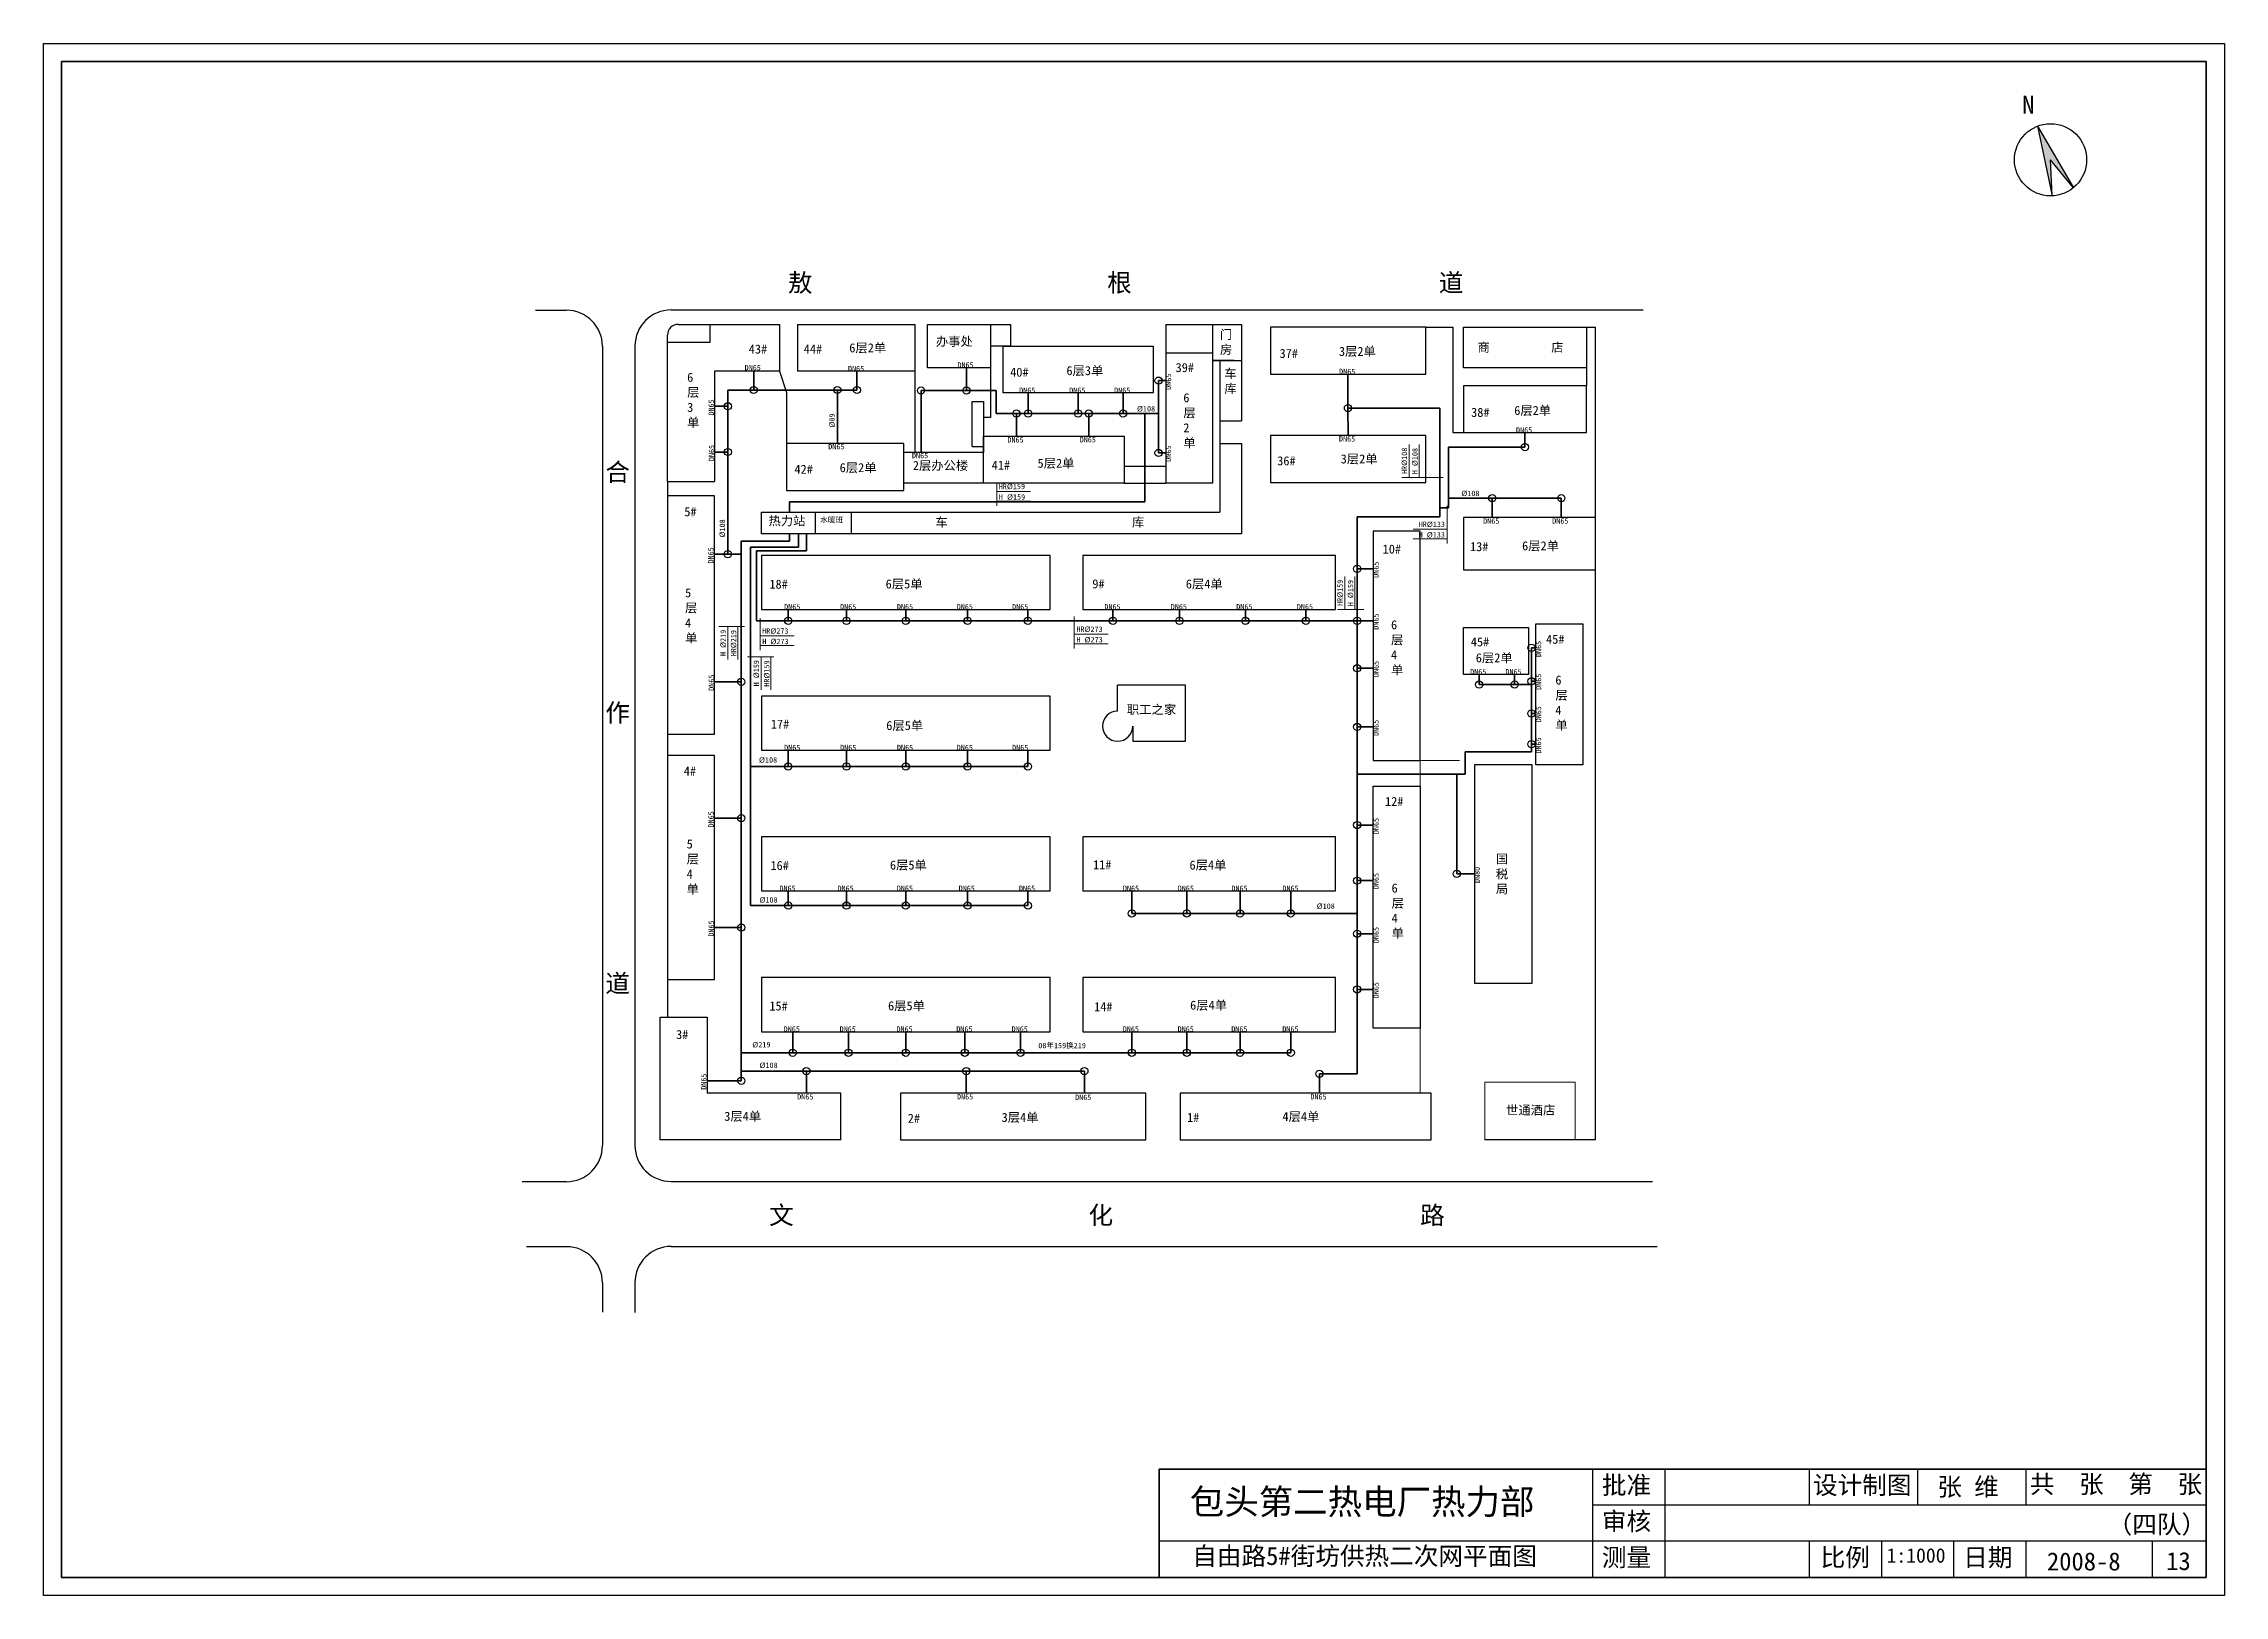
# Model space of a CAD drawing. Header units: millimetres. Extents: x 710 to 1314, y 285 to 715.
import ezdxf

# ---------------------------------------------------------------- set-up
doc = ezdxf.new("R2010")
doc.units = ezdxf.units.MM
doc.layers.add('围栏', color=3, linetype='Continuous')
doc.layers.add('边线', color=1, linetype='Continuous')
doc.layers.add('标注', color=7, linetype='Continuous', lineweight=18)
doc.layers.add('管道', color=7, linetype='Continuous', lineweight=50)

msp = doc.modelspace()

# ---------------------------------------------------------------- hatches: boundary and pattern name
msp.add_hatch(color=256).paths.add_polyline_path([(1262.44, 692.48), (1266.51, 673.16), (1266.04, 683.15), (1272.38, 675.42)])

# ---------------------------------------------------------------- linework, layer by layer
at = {"lineweight": 40}
for p, q in [((715.18, 290.35), (715.18, 710.35)), ((715.18, 710.35), (1309.18, 710.35)), ((1309.18, 710.35), (1309.18, 290.35)), ((1309.18, 320.35), (1019.18, 320.35)), ((1019.18, 320.35), (1019.18, 290.35)), ((1309.18, 290.35), (715.18, 290.35))]:
    msp.add_line(p, q, dxfattribs=at)
for p, q in [((1262.44, 692.48), (1266.51, 673.16)), ((1262.44, 692.48), (1272.38, 675.42)), ((1266.51, 673.16), (1266.04, 683.15)), ((1272.38, 675.42), (1266.04, 683.15)), ((846.41, 641.48), (854.97, 641.48)), ((883.97, 641.54), (1153.17, 641.54)), ((882.97, 594.04), (882.97, 634.54)), ((885.97, 637.54), (913.97, 637.54)), ((885.97, 637.54), (894.67, 637.54)), ((894.67, 637.54), (894.67, 632.54)), ((913.97, 637.54), (913.97, 624.54)), ((918.97, 637.54), (918.97, 624.54)), ((918.97, 637.54), (951.47, 637.54)), ((951.47, 637.54), (951.47, 624.54)), ((954.97, 637.54), (972.47, 637.54)), ((954.97, 625.54), (954.97, 637.54)), ((972.47, 637.54), (972.47, 625.54)), ((972.47, 637.54), (977.97, 637.54)), ((977.97, 637.54), (977.97, 631.54)), ((1020.97, 637.54), (1020.97, 593.54)), ((1020.97, 637.54), (1033.97, 637.54)), ((1033.97, 637.54), (1033.97, 593.54)), ((1033.97, 637.54), (1041.97, 637.54)), ((1041.97, 637.54), (1041.97, 625.54)), ((1049.97, 636.74), (1049.97, 623.74)), ((1092.97, 636.74), (1049.97, 636.74)), ((1092.97, 623.74), (1092.97, 636.74)), ((1103.47, 625.54), (1103.47, 636.74)), ((1103.47, 636.74), (1137.47, 636.74)), ((1137.47, 636.74), (1137.47, 620.54)), ((864.97, 631.48), (864.97, 409.98)), ((873.97, 631.54), (873.97, 410.04)), ((894.67, 632.54), (882.97, 632.54)), ((977.97, 631.54), (972.47, 631.54)), ((975.97, 631.54), (1017.47, 631.54)), ((975.97, 618.54), (975.97, 631.54)), ((1017.47, 631.54), (1017.47, 618.54)), ((1033.97, 629.54), (1020.97, 629.54)), ((913.97, 624.54), (895.97, 624.54)), ((895.97, 624.54), (895.97, 594.04)), ((913.97, 624.54), (915.97, 618.65)), ((951.47, 624.54), (918.97, 624.54)), ((951.47, 624.54), (951.47, 602.04)), ((972.47, 625.54), (954.97, 625.54)), ((972.47, 625.54), (972.47, 611.7)), ((1039.97, 627.54), (1033.97, 627.54)), ((1033.97, 627.54), (1035.97, 627.54)), ((1033.97, 627.54), (1041.97, 627.54)), ((1035.97, 627.54), (1035.97, 585.54)), ((1041.97, 627.54), (1041.97, 610.84)), ((1049.97, 623.74), (1092.97, 623.74)), ((1137.47, 625.54), (1103.47, 625.54)), ((915.97, 618.65), (915.97, 604.54)), ((967.4, 603.74), (967.4, 616.21)), ((967.4, 616.21), (970.47, 616.21)), ((970.47, 616.21), (970.47, 602.04)), ((1017.47, 618.54), (975.97, 618.54)), ((1103.47, 620.54), (1103.47, 607.54)), ((1137.47, 620.54), (1103.47, 620.54)), ((1137.47, 607.54), (1137.47, 620.54)), ((972.47, 611.7), (970.47, 611.7)), ((1035.97, 610.84), (1041.97, 610.84)), ((915.97, 604.54), (915.97, 591.54)), ((948.47, 604.54), (915.97, 604.54)), ((948.47, 591.54), (948.47, 604.54)), ((970.47, 593.54), (970.47, 606.54)), ((970.47, 606.54), (1009.47, 606.54)), ((1009.47, 606.54), (1009.47, 593.54)), ((1035.97, 604.54), (1041.97, 604.54)), ((1041.97, 604.54), (1041.97, 579.54)), ((1092.97, 606.74), (1049.97, 606.74)), ((1049.97, 606.74), (1049.97, 593.74)), ((1092.97, 593.74), (1092.97, 606.74)), ((1103.47, 607.54), (1137.47, 607.54)), ((970.47, 602.04), (948.47, 602.04)), ((967.4, 603.74), (970.47, 603.74)), ((970.47, 602.04), (967.4, 602.04)), ((1009.47, 598.25), (1020.97, 598.25)), ((882.97, 594.04), (895.97, 594.04)), ((882.97, 594.04), (882.97, 590.04)), ((970.47, 593.54), (948.47, 593.54)), ((1009.47, 593.54), (970.47, 593.54)), ((1009.47, 593.54), (1020.97, 593.54)), ((1033.97, 593.54), (1020.97, 593.54)), ((1049.97, 593.74), (1092.97, 593.74)), ((895.97, 590.04), (882.97, 590.04)), ((882.97, 590.04), (882.97, 524.04)), ((895.97, 524.04), (895.97, 590.04)), ((915.97, 591.54), (948.47, 591.54)), ((908.97, 579.54), (908.97, 585.54)), ((908.97, 585.54), (1035.97, 585.54)), ((923.97, 579.54), (923.97, 585.54)), ((933.97, 579.54), (933.97, 585.54)), ((1091.47, 580.24), (1078.47, 580.24)), ((1078.47, 580.24), (1078.47, 516.74)), ((1091.47, 516.74), (1091.47, 580.24)), ((1139.97, 584.04), (1103.47, 584.04)), ((1103.47, 584.04), (1103.47, 569.54)), ((1041.97, 579.54), (908.97, 579.54)), ((908.97, 573.54), (908.97, 558.54)), ((988.97, 573.54), (908.97, 573.54)), ((988.97, 558.54), (988.97, 573.54)), ((997.97, 573.54), (997.97, 558.54)), ((1067.97, 573.54), (997.97, 573.54)), ((1067.97, 558.54), (1067.97, 573.54)), ((1103.47, 569.54), (1139.97, 569.54)), ((908.97, 558.54), (988.97, 558.54)), ((997.97, 558.54), (1067.97, 558.54)), ((1103.47, 553.54), (1121.47, 553.54)), ((1103.47, 540.54), (1103.47, 553.54)), ((1121.47, 553.54), (1121.47, 540.54)), ((1123.47, 515.54), (1123.47, 554.54)), ((1123.47, 554.54), (1136.47, 554.54)), ((1136.47, 554.54), (1136.47, 515.54)), ((1121.47, 540.54), (1103.47, 540.54)), ((908.97, 534.54), (908.97, 519.54)), ((988.97, 534.54), (908.97, 534.54)), ((988.97, 519.54), (988.97, 534.54)), ((1026.47, 537.54), (1007.64, 537.54)), ((1007.64, 530.4), (1007.64, 537.54)), ((1026.47, 522.04), (1026.47, 537.54)), ((1011.82, 526.22), (1011.82, 522.04)), ((882.97, 524.04), (895.97, 524.04)), ((882.97, 524.04), (882.97, 518.04)), ((908.97, 519.54), (988.97, 519.54)), ((1011.82, 522.04), (1026.47, 522.04)), ((895.97, 518.04), (882.97, 518.04)), ((882.97, 518.04), (882.97, 456.04)), ((895.97, 456.04), (895.97, 518.04)), ((1078.47, 516.74), (1091.47, 516.74)), ((1122.47, 515.54), (1106.47, 515.54)), ((1106.47, 515.54), (1106.47, 455.04)), ((1122.47, 455.04), (1122.47, 515.54)), ((1136.47, 515.54), (1123.47, 515.54)), ((1078.47, 442.54), (1078.47, 509.54)), ((1078.47, 509.54), (1091.47, 509.54)), ((1091.47, 509.54), (1091.47, 442.54)), ((908.97, 495.54), (908.97, 480.54)), ((988.97, 495.54), (908.97, 495.54)), ((988.97, 480.54), (988.97, 495.54)), ((997.97, 495.54), (997.97, 480.54)), ((1067.97, 495.54), (997.97, 495.54)), ((1067.97, 480.54), (1067.97, 495.54)), ((908.97, 480.54), (988.97, 480.54)), ((997.97, 480.54), (1067.97, 480.54)), ((882.97, 456.04), (895.97, 456.04)), ((882.97, 456.04), (882.97, 445.54)), ((988.97, 456.54), (908.97, 456.54)), ((908.97, 456.54), (908.97, 441.54)), ((988.97, 441.54), (988.97, 456.54)), ((1067.97, 456.54), (997.97, 456.54)), ((997.97, 456.54), (997.97, 441.54)), ((1067.97, 441.54), (1067.97, 456.54)), ((1106.47, 455.04), (1122.47, 455.04)), ((880.97, 411.54), (880.97, 445.54)), ((880.97, 445.54), (893.97, 445.54)), ((893.97, 445.54), (893.97, 424.54)), ((908.97, 441.54), (988.97, 441.54)), ((997.97, 441.54), (1067.97, 441.54)), ((1091.47, 442.54), (1078.47, 442.54)), ((930.97, 424.54), (893.97, 424.54)), ((930.97, 411.54), (930.97, 424.54)), ((1015.47, 424.54), (947.47, 424.54)), ((947.47, 424.54), (947.47, 411.54)), ((1015.47, 411.54), (1015.47, 424.54)), ((1094.47, 424.54), (1024.97, 424.54)), ((1024.97, 424.54), (1024.97, 411.54)), ((1094.47, 411.54), (1094.47, 424.54)), ((930.97, 411.54), (880.97, 411.54)), ((947.47, 411.54), (1015.47, 411.54)), ((1024.97, 411.54), (1094.47, 411.54)), ((1134.38, 411.54), (1109.38, 411.54)), ((854.97, 399.98), (842.73, 399.98)), ((883.97, 400.04), (1155.76, 400.04)), ((854.97, 381.98), (843.9, 381.98)), ((883.97, 382.04), (1157.07, 382.04)), ((864.97, 371.98), (864.97, 363.81)), ((873.97, 372.04), (873.97, 363.74)), ((1139.18, 320.35), (1139.18, 290.35)), ((1159.18, 320.35), (1159.18, 290.35)), ((1199.18, 320.35), (1199.18, 310.35)), ((1229.22, 320.35), (1229.22, 310.35)), ((1259.18, 320.35), (1259.18, 310.35)), ((1309.18, 310.35), (1139.18, 310.35)), ((1309.18, 300.35), (1019.18, 300.35)), ((1199.18, 300.35), (1199.18, 290.35)), ((1219.18, 300.35), (1219.18, 290.35)), ((1239.18, 300.35), (1239.18, 290.35)), ((1259.18, 300.35), (1259.18, 290.35)), ((1294.18, 300.35), (1294.18, 290.35))]:
    msp.add_line(p, q)
for centre, radius in [((1266.04, 683.15), 10), ((1018.99, 621.95), 1), ((906.86, 619.36), 1), ((930.03, 619.36), 1), ((935.46, 619.36), 1), ((953.19, 619.22), 1), ((965.75, 619.22), 1), ((899.69, 614.85), 1), ((979.62, 612.85), 1), ((982.87, 612.85), 1), ((996.72, 612.85), 1), ((999.63, 612.85), 1), ((1009.14, 612.85), 1), ((1071.45, 614.36), 1), ((1120.47, 603.55), 1), ((899.69, 602.18), 1), ((1018.99, 601.92), 1), ((1111.42, 589.4), 1), ((1130.54, 589.4), 1), ((899.69, 573.86), 1), ((1073.98, 569.81), 1), ((916.43, 555.39), 1), ((932.56, 555.39), 1), ((948.97, 555.39), 1), ((966.09, 555.39), 1), ((982.82, 555.39), 1), ((1006.36, 555.39), 1), ((1024.78, 555.39), 1), ((1043.03, 555.39), 1), ((1059.81, 555.39), 1), ((1073.98, 555.39), 1), ((1122.27, 547.93), 1), ((903.41, 538.52), 1), ((1073.98, 542.25), 1), ((1107.78, 537.74), 1), ((1117.6, 537.74), 1), ((1122.27, 538.65), 1), ((1073.98, 526), 1), ((1122.27, 529.73), 1), ((1122.27, 521.23), 1), ((916.43, 515.04), 1), ((932.56, 515.04), 1), ((948.97, 515.04), 1), ((966.09, 515.04), 1), ((982.82, 515.04), 1), ((903.41, 500.7), 1), ((1073.98, 498.82), 1), ((1073.98, 483.4), 1), ((1101.56, 485.29), 1), ((916.43, 476.49), 1), ((932.56, 476.49), 1), ((948.97, 476.49), 1), ((966.09, 476.49), 1), ((982.82, 476.49), 1), ((903.41, 470.39), 1), ((1011.57, 474.32), 1), ((1026.81, 474.32), 1), ((1041.55, 474.32), 1), ((1055.6, 474.32), 1), ((1073.98, 468.69), 1), ((1073.98, 453.27), 1), ((917.66, 435.72), 1), ((933.1, 435.72), 1), ((948.97, 435.72), 1), ((965.34, 435.72), 1), ((980.77, 435.72), 1), ((1011.57, 435.72), 1), ((1026.81, 435.72), 1), ((1041.55, 435.72), 1), ((1055.6, 435.72), 1), ((903.41, 427.96), 1), ((921.44, 430.64), 1), ((965.74, 430.64), 1), ((998.43, 430.64), 1), ((1063.52, 429.87), 1)]:
    msp.add_circle(centre, radius)
for centre, radius, start, end in [((854.97, 631.48), 10, 0, 90), ((883.97, 631.54), 10, 90, 180), ((885.97, 634.54), 3, 90, 180), ((1007.64, 526.22), 4.18, 90, 0), ((854.97, 409.98), 10, 270, 0), ((883.97, 410.04), 10, 180, 270), ((854.97, 371.98), 10, 0, 90), ((883.97, 372.04), 10, 90, 180)]:
    msp.add_arc(centre, radius, start, end)
at = {"layer": '围栏'}
for p, q in [((1092.97, 636.74), (1100.47, 636.74)), ((1100.47, 636.74), (1100.47, 607.54)), ((1137.47, 636.74), (1139.97, 636.74)), ((1139.97, 411.54), (1139.97, 636.74)), ((1100.47, 607.54), (1103.47, 607.54)), ((1139.97, 411.54), (1134.38, 411.54))]:
    msp.add_line(p, q, dxfattribs=at)
at = {"layer": '标注'}
for p, q in [((1088.43, 595.12), (1088.43, 604.3)), ((1091.14, 595.12), (1091.14, 604.27)), ((974.15, 587.29), (974.15, 593.39)), ((1097.82, 595.12), (1086.38, 595.12)), ((974.15, 591.26), (983.56, 591.26)), ((974.15, 588.56), (983.56, 588.56)), ((1098.91, 576.81), (1098.91, 587.22)), ((1098.91, 580.78), (1089.5, 580.78)), ((1098.91, 578.08), (1089.5, 578.08)), ((1070.61, 558.54), (1070.61, 567.72)), ((1073.31, 558.54), (1073.31, 567.69)), ((908.62, 547.26), (908.62, 556.14)), ((995.64, 547.74), (995.64, 556.62)), ((1075.86, 558.54), (1068.55, 558.54)), ((904.31, 553.86), (897.19, 553.86)), ((899.73, 544.68), (899.73, 553.86)), ((902.44, 544.68), (902.44, 553.86)), ((908.62, 551.23), (918.03, 551.23)), ((995.64, 551.71), (1005.05, 551.71)), ((912.47, 545.45), (905.16, 545.45)), ((908.62, 548.52), (918.03, 548.52)), ((908.93, 536.27), (908.93, 545.45)), ((911.63, 536.27), (911.63, 545.45)), ((995.64, 549.01), (1005.05, 549.01)), ((1091.47, 509.54), (1091.47, 516.74)), ((1091.47, 516.74), (1102.34, 516.74)), ((1091.47, 442.54), (1091.47, 424.54)), ((1109.38, 411.54), (1109.38, 427.54)), ((1109.38, 427.54), (1134.38, 427.54)), ((1134.38, 427.54), (1134.38, 411.54))]:
    msp.add_line(p, q, dxfattribs=at)
at = {"layer": '管道'}
for p, q in [((906.86, 619.36), (906.86, 624.54)), ((935.46, 619.36), (935.46, 624.54)), ((965.75, 619.22), (965.75, 625.54)), ((1071.45, 614.36), (1071.45, 623.74)), ((899.69, 573.86), (899.69, 619.36)), ((899.69, 619.36), (935.46, 619.36)), ((930.03, 619.36), (930.03, 604.54)), ((965.75, 619.22), (953.19, 619.22)), ((953.19, 619.22), (953.19, 602.04)), ((974.05, 619.22), (965.75, 619.22)), ((974.05, 612.85), (974.05, 619.22)), ((982.87, 612.85), (982.87, 618.54)), ((996.72, 618.54), (996.72, 612.85)), ((1009.14, 612.85), (1009.14, 618.54)), ((1018.99, 612.85), (1018.99, 621.95)), ((1018.99, 621.95), (1020.97, 621.95)), ((899.69, 614.85), (895.97, 614.85)), ((1015.22, 612.85), (974.05, 612.85)), ((979.62, 612.85), (979.62, 606.54)), ((999.63, 612.85), (999.63, 606.54)), ((1015.22, 588.34), (1015.22, 612.85)), ((1015.22, 612.85), (1018.99, 612.85)), ((1018.99, 612.85), (1018.99, 601.92)), ((1096.88, 614.36), (1071.45, 614.36)), ((1071.45, 614.36), (1071.47, 606.74)), ((1096.88, 584.22), (1096.88, 614.36)), ((1120.47, 603.55), (1120.47, 607.54)), ((899.69, 602.18), (895.97, 602.18)), ((1018.99, 601.92), (1020.97, 601.92)), ((1099.25, 586.72), (1099.25, 603.55)), ((1099.25, 603.55), (1120.47, 603.55)), ((916.75, 585.54), (916.75, 588.34)), ((916.75, 588.34), (1015.22, 588.34)), ((1096.88, 586.72), (1099.25, 586.72)), ((1099.25, 589.4), (1111.42, 589.4)), ((1111.42, 589.4), (1111.42, 584.04)), ((1111.42, 589.4), (1130.54, 589.4)), ((1130.54, 589.4), (1130.54, 584.04)), ((1073.98, 555.39), (1073.98, 584.22)), ((1073.98, 584.22), (1096.88, 584.22)), ((903.41, 573.86), (895.97, 573.86)), ((916.76, 577.47), (903.41, 577.47)), ((903.41, 577.47), (903.41, 427.96)), ((919.29, 575.77), (905.99, 575.77)), ((905.99, 575.77), (905.99, 476.49)), ((921.45, 574.8), (907.67, 574.8)), ((907.67, 574.8), (907.67, 555.39)), ((916.76, 579.54), (916.76, 577.47)), ((919.29, 579.54), (919.29, 575.77)), ((921.45, 579.54), (921.45, 574.8)), ((1073.98, 569.81), (1078.47, 569.81)), ((916.43, 558.54), (916.43, 555.39)), ((932.56, 558.54), (932.56, 555.39)), ((948.97, 558.54), (948.97, 555.39)), ((966.09, 558.54), (966.09, 555.39)), ((982.82, 555.39), (982.82, 558.54)), ((1006.36, 555.39), (1006.36, 558.54)), ((1024.78, 555.39), (1024.78, 558.54)), ((1043.03, 555.39), (1043.03, 558.54)), ((1059.81, 555.39), (1059.81, 558.54)), ((907.67, 555.39), (1073.98, 555.39)), ((1073.98, 555.39), (1073.98, 429.87)), ((1073.98, 555.39), (1078.47, 555.39)), ((1122.27, 519.06), (1122.27, 547.93)), ((1122.27, 547.93), (1123.47, 547.93)), ((903.41, 538.52), (895.97, 538.52)), ((1073.98, 542.25), (1078.47, 542.25)), ((1107.78, 537.74), (1107.78, 540.54)), ((1122.27, 537.74), (1107.78, 537.74)), ((1117.6, 537.74), (1117.6, 540.54)), ((1122.27, 538.65), (1123.47, 538.65)), ((1073.98, 526), (1078.47, 526)), ((1122.27, 529.73), (1123.47, 529.73)), ((916.43, 519.54), (916.43, 515.04)), ((932.56, 519.54), (932.56, 515.04)), ((948.97, 519.54), (948.97, 515.04)), ((966.09, 519.54), (966.09, 515.04)), ((982.82, 515.04), (982.82, 519.54)), ((1122.27, 521.23), (1123.47, 521.23)), ((905.99, 515.04), (982.82, 515.04)), ((1103.9, 512.89), (1103.9, 519.06)), ((1103.9, 519.06), (1122.27, 519.06)), ((1073.98, 512.89), (1103.9, 512.89)), ((1101.56, 512.89), (1101.56, 485.29)), ((903.41, 500.7), (895.97, 500.7)), ((1073.98, 498.82), (1078.47, 498.82)), ((1073.98, 483.4), (1078.47, 483.4)), ((1101.56, 485.29), (1106.47, 485.29)), ((916.43, 480.54), (916.43, 476.49)), ((932.56, 480.54), (932.56, 476.49)), ((948.97, 480.54), (948.97, 476.49)), ((966.09, 480.54), (966.09, 476.49)), ((982.82, 476.49), (982.82, 480.54)), ((1011.57, 474.32), (1011.57, 480.54)), ((1026.81, 474.32), (1026.81, 480.54)), ((1041.55, 474.32), (1041.55, 480.54)), ((1055.6, 474.32), (1055.6, 480.54)), ((905.99, 476.49), (982.82, 476.49)), ((1073.98, 474.32), (1011.57, 474.32)), ((903.41, 470.39), (895.97, 470.39)), ((1073.98, 468.69), (1078.47, 468.69)), ((1073.98, 453.27), (1078.47, 453.27)), ((917.66, 435.72), (917.66, 441.54)), ((933.1, 435.72), (933.1, 441.54)), ((948.97, 441.54), (948.97, 435.72)), ((965.34, 435.72), (965.34, 441.54)), ((980.77, 441.54), (980.77, 435.72)), ((1011.57, 435.72), (1011.57, 441.54)), ((1026.81, 435.72), (1026.81, 441.54)), ((1041.55, 435.72), (1041.55, 441.54)), ((1055.6, 435.72), (1055.6, 441.54)), ((1055.6, 435.72), (903.41, 435.72)), ((903.41, 430.64), (998.43, 430.64)), ((921.44, 430.64), (921.44, 424.54)), ((965.74, 430.64), (965.74, 424.54)), ((998.43, 430.64), (998.43, 424.54)), ((1073.98, 429.87), (1063.52, 429.87)), ((1063.52, 429.87), (1063.52, 424.54)), ((903.41, 427.96), (893.97, 427.96))]:
    msp.add_line(p, q, dxfattribs=at)
at = {"layer": '边线'}
for p, q in [((710.18, 715.35), (1314.18, 715.35)), ((710.18, 285.35), (710.18, 715.35)), ((1314.18, 715.35), (1314.18, 285.35)), ((1314.18, 285.35), (710.18, 285.35))]:
    msp.add_line(p, q, dxfattribs=at)

# ---------------------------------------------------------------- texts
at = {"attachment_point": 1}
for s, insert, char_height, width in [('N', (1258.19, 700.89), 5, 13.437), ('{\\fSimHei|b0|i0|c134|p2;包头第二热电厂热力部}', (1027.63, 314.81), 7, 133.3392), ('{\\fFangSong_GB2312|b0|i0|c134|p49;批准}', (1141.77, 318.41), 5, 88.5221), ('{\\fFangSong_GB2312|b0|i0|c134|p49;设计制图}', (1200.24, 318.41), 5, 88.5221), ('{\\fFangSong_GB2312|b0|i0|c134|p49;共  张  第  张}', (1260.32, 318.68), 5, 88.5221), ('{\\fFangSong_GB2312|b0|i0|c134|p49;审核}', (1141.77, 308.41), 5, 88.5221), ('{\\fSimSun|b0|i0|c134|p54;自由路}5#{\\fSimSun|b0|i0|c134|p54;街坊供热二次网平面图}', (1028.32, 298.78), 5, 118.3628), ('{\\fFangSong_GB2312|b0|i0|c134|p49;测量}', (1141.77, 298.41), 5, 88.5221), ('{\\fFangSong_GB2312|b0|i0|c134|p49;比例}', (1202.36, 298.41), 5, 88.5221), ('{\\fFangSong_GB2312|b0|i0|c134|p49;日期}', (1241.85, 298.41), 5, 88.5221)]:
    msp.add_mtext(s, dxfattribs=dict(at, insert=insert, char_height=char_height, width=width))
at = {"layer": '标注'}
for s, insert, char_height, width, attachment_point in [('{\\fSimSun|b0|i0|c134|p54;敖                        根                         道}', (916.3, 651.59), 5, 217.2193, 1), ('{\\fSimSun|b0|i0|c134|p54;办事处}', (957.31, 634.09), 2.5, 12.6534, 1), ('{\\fSimSun|b0|i0|c134|p54;门房}', (1035.98, 636.01), 2.5, 4.6127, 1), ('43#', (905.49, 631.95), 2.5, 10.8407, 1), ('44#', (920.71, 631.95), 2.5, 8.0404, 1), ('6{\\fSimSun|b0|i0|c134|p54;层}2{\\fSimSun|b0|i0|c134|p54;单}', (933.33, 632.29), 2.5, 19.7707, 1), ('37#', (1052.49, 630.74), 2.5, 8.0404, 1), ('3{\\fSimSun|b0|i0|c134|p54;层}2{\\fSimSun|b0|i0|c134|p54;单}', (1068.94, 631.32), 2.5, 19.7707, 1), ('{\\fSimSun|b0|i0|c134|p54;商          店}', (1107.31, 632.44), 2.5, 28.0825, 1), ('6{\\fSimSun|b0|i0|c134|p54;层}3{\\fSimSun|b0|i0|c134|p54;单}', (888.42, 624.14), 2.5, 3.613, 1), ('DN65', (904.34, 626.31), 1.5, 5.3668, 1), ('DN65', (932.96, 626.04), 1.5, 5.3668, 1), ('DN65', (963.29, 627.04), 1.5, 5.3668, 1), ('40#', (977.89, 625.55), 2.5, 8.0404, 1), ('6{\\fSimSun|b0|i0|c134|p54;层}3{\\fSimSun|b0|i0|c134|p54;单}', (993.47, 625.99), 2.5, 19.7707, 1), ('39#', (1023.7, 626.83), 2.5, 10.4221, 1), ('{\\fSimSun|b0|i0|c134|p54;车库}', (1037.21, 625.19), 2.5, 3.4999, 1), ('DN65', (1069, 625.24), 1.5, 5.3668, 1), ('DN65', (980.38, 620.04), 1.5, 5.3668, 1), ('DN65', (994.23, 620.04), 1.5, 5.3668, 1), ('DN65', (1006.66, 620.04), 1.5, 5.3668, 1), ('6{\\fSimSun|b0|i0|c134|p54;层}2{\\fSimSun|b0|i0|c134|p54;单}', (1025.85, 618.47), 2.5, 3.613, 1), ('%%C108', (1013, 614.92), 1.5, 9.9494, 1), ('38#', (1105.56, 614.42), 2.5, 8.0404, 1), ('6{\\fSimSun|b0|i0|c134|p54;层}2{\\fSimSun|b0|i0|c134|p54;单}', (1117.49, 614.95), 2.5, 19.7707, 1), ('DN65', (927.5, 604.42), 1.5, 5.3668, 1), ('DN65', (977.12, 606.31), 1.5, 5.3668, 1), ('DN65', (997.15, 606.35), 1.5, 5.3668, 1), ('DN65', (1068.95, 606.58), 1.5, 5.3668, 1), ('DN65', (1117.98, 609.04), 1.5, 5.3668, 1), ('{\\fSimSun|b0|i0|c134|p54;合\\P\\P\\P\\P\\P\\P\\P\\P作\\P\\P\\P\\P\\P\\P\\P\\P\\P道}', (865.76, 599.13), 5, 7.1036, 1), ('42#', (918.14, 598.64), 2.5, 8.0404, 1), ('6{\\fSimSun|b0|i0|c134|p54;层}2{\\fSimSun|b0|i0|c134|p54;单}', (930.66, 599.1), 2.5, 19.7707, 1), ('DN65', (950.68, 601.94), 1.5, 5.3668, 1), ('2{\\fSimSun|b0|i0|c134|p54;层办公楼}', (950.93, 599.7), 2.5, 16.9657, 1), ('41#', (972.76, 599.78), 2.5, 8.0404, 1), ('5{\\fSimSun|b0|i0|c134|p54;层}2{\\fSimSun|b0|i0|c134|p54;单}', (985.47, 600.31), 2.5, 19.7707, 1), ('36#', (1051.85, 600.99), 2.5, 8.0404, 1), ('3{\\fSimSun|b0|i0|c134|p54;层}2{\\fSimSun|b0|i0|c134|p54;单}', (1069.43, 601.52), 2.5, 19.7707, 1), ('HR%%C159', (974.73, 593.38), 1.5, 13.5629, 1), ('5#', (887.63, 586.89), 2.5, 8.0404, 1), ('H %%C159', (974.76, 590.47), 1.5, 13.5393, 1), ('%%C108', (1102.83, 591.46), 1.5, 9.9494, 1), ('{\\fSimSun|b0|i0|c134|p54;热力站}', (910.96, 584.37), 2.5, 11.5194, 1), ('{\\fSimSun|b0|i0|c134|p54;水暖班}', (925.29, 584.13), 1.5, 12.4313, 1), ('{\\fSimSun|b0|i0|c134|p54;车                              库}', (957.2, 584), 2.5, 68.0948, 1), ('H %%C133', (1098.3, 579.99), 1.5, 13.5393, 3), ('HR%%C133', (1098.32, 582.9), 1.5, 13.5629, 3), ('DN65', (1108.88, 583.8), 1.5, 5.3668, 1), ('DN65', (1128.02, 583.84), 1.5, 5.3668, 1), ('10#', (1081.05, 576.53), 2.5, 10.1951, 1), ('13#', (1105.25, 577.21), 2.5, 8.0404, 1), ('6{\\fSimSun|b0|i0|c134|p54;层}2{\\fSimSun|b0|i0|c134|p54;单}', (1119.67, 577.43), 2.5, 19.7707, 1), ('5{\\fSimSun|b0|i0|c134|p54;层}4{\\fSimSun|b0|i0|c134|p54;单}', (887.84, 564.41), 2.5, 3.613, 1), ('18#', (911.2, 566.8), 2.5, 8.0404, 1), ('6{\\fSimSun|b0|i0|c134|p54;层}5{\\fSimSun|b0|i0|c134|p54;单}', (943.4, 566.87), 2.5, 19.7707, 1), ('9#', (1000.64, 566.9), 2.5, 8.0404, 1), ('6{\\fSimSun|b0|i0|c134|p54;层}4{\\fSimSun|b0|i0|c134|p54;单}', (1026.53, 566.87), 2.5, 19.7707, 1), ('DN65', (915.29, 560.04), 1.5, 5.3668, 1), ('DN65', (930.78, 560.04), 1.5, 5.3668, 1), ('DN65', (946.52, 560.04), 1.5, 5.3668, 1), ('DN65', (963.08, 560.04), 1.5, 5.3668, 1), ('DN65', (978.41, 560.04), 1.5, 5.3668, 1), ('DN65', (1003.97, 560.04), 1.5, 5.3668, 1), ('DN65', (1022.37, 560.04), 1.5, 5.3668, 1), ('DN65', (1040.51, 560.04), 1.5, 5.3668, 1), ('DN65', (1057.29, 560.04), 1.5, 5.3668, 1), ('HR%%C273', (909.21, 553.35), 1.5, 13.5629, 1), ('H %%C273', (909.23, 550.44), 1.5, 13.5393, 1), ('HR%%C273', (996.22, 553.83), 1.5, 13.5629, 1), ('H %%C273', (996.25, 550.92), 1.5, 13.5393, 1), ('6{\\fSimSun|b0|i0|c134|p54;层}4{\\fSimSun|b0|i0|c134|p54;单}', (1083.37, 555.56), 2.5, 3.613, 1), ('45#', (1105.47, 550.82), 2.5, 8.0404, 1), ('45#', (1126.31, 551.54), 2.5, 10.2431, 1), ('6{\\fSimSun|b0|i0|c134|p54;层}2{\\fSimSun|b0|i0|c134|p54;单}', (1106.84, 546.4), 2.5, 19.7707, 1), ('DN65', (1105.28, 542.04), 1.5, 5.3668, 1), ('DN65', (1115.05, 542.04), 1.5, 5.3668, 1), ('6{\\fSimSun|b0|i0|c134|p54;层}4{\\fSimSun|b0|i0|c134|p54;单}', (1128.89, 540.24), 2.5, 3.613, 1), ('{\\fSimSun|b0|i0|c134|p54;职工之家}', (1010.21, 532.07), 2.5, 14.715, 1), ('17#', (911.6, 528.03), 2.5, 8.0404, 1), ('6{\\fSimSun|b0|i0|c134|p54;层}5{\\fSimSun|b0|i0|c134|p54;单}', (943.57, 527.65), 2.5, 19.7707, 1), ('DN65', (915.29, 521.04), 1.5, 5.3668, 1), ('DN65', (930.78, 521.04), 1.5, 5.3668, 1), ('DN65', (946.52, 521.04), 1.5, 5.3668, 1), ('DN65', (963.08, 521.04), 1.5, 5.3668, 1), ('DN65', (978.41, 521.04), 1.5, 5.3668, 1), ('4#', (887.49, 515.02), 2.5, 8.0404, 1), ('%%C108', (908.31, 517.61), 1.5, 9.9494, 1), ('12#', (1081.71, 506.59), 2.5, 9.7228, 1), ('5{\\fSimSun|b0|i0|c134|p54;层}4{\\fSimSun|b0|i0|c134|p54;单}', (888.29, 494.82), 2.5, 3.613, 1), ('6{\\fSimSun|b0|i0|c134|p54;层}5{\\fSimSun|b0|i0|c134|p54;单}', (944.59, 488.98), 2.5, 19.7707, 1), ('6{\\fSimSun|b0|i0|c134|p54;层}4{\\fSimSun|b0|i0|c134|p54;单}', (1027.55, 488.98), 2.5, 19.7707, 1), ('{\\fSimSun|b0|i0|c134|p54;国税局}', (1112.41, 490.68), 2.5, 2.3198, 1), ('16#', (911.5, 488.86), 2.5, 8.0404, 1), ('11#', (1000.84, 489.06), 2.5, 8.0404, 1), ('%%C108', (908.45, 478.83), 1.5, 9.9494, 1), ('DN65', (913.99, 482.04), 1.5, 5.3668, 1), ('DN65', (930.07, 482.04), 1.5, 4.7757, 1), ('DN65', (946.49, 482.04), 1.5, 4.0918, 1), ('DN65', (963.61, 482.04), 1.5, 3.5335, 1), ('DN65', (980.31, 482.04), 1.5, 2.1604, 1), ('DN65', (1009.11, 482.04), 1.5, 5.3668, 1), ('DN65', (1024.29, 482.04), 1.5, 5.3668, 1), ('DN65', (1039.15, 482.04), 1.5, 5.3668, 1), ('DN65', (1053.28, 482.04), 1.5, 5.3668, 1), ('6{\\fSimSun|b0|i0|c134|p54;层}4{\\fSimSun|b0|i0|c134|p54;单}', (1083.53, 482.6), 2.5, 3.613, 1), ('%%C108', (1062.77, 477.09), 1.5, 9.9494, 1), ('15#', (911.19, 449.92), 2.5, 8.0404, 1), ('6{\\fSimSun|b0|i0|c134|p54;层}5{\\fSimSun|b0|i0|c134|p54;单}', (944.07, 449.98), 2.5, 19.7707, 1), ('14#', (1001.12, 449.72), 2.5, 8.0404, 1), ('6{\\fSimSun|b0|i0|c134|p54;层}4{\\fSimSun|b0|i0|c134|p54;单}', (1027.72, 450.15), 2.5, 19.7707, 1), ('3#', (885.35, 442.02), 2.5, 8.0404, 1), ('DN65', (915.16, 443.04), 1.5, 5.3668, 1), ('DN65', (930.65, 443.04), 1.5, 5.3668, 1), ('DN65', (946.4, 443.04), 1.5, 5.3668, 1), ('DN65', (962.96, 443.04), 1.5, 5.3668, 1), ('DN65', (978.29, 443.04), 1.5, 5.3668, 1), ('DN65', (1009.08, 443.04), 1.5, 5.3668, 1), ('DN65', (1024.26, 443.04), 1.5, 5.3668, 1), ('DN65', (1039.12, 443.04), 1.5, 5.3668, 1), ('DN65', (1053.25, 443.04), 1.5, 5.3668, 1), ('%%C219', (906.46, 438.7), 1.5, 9.9494, 1), ('08{\\fSimSun|b0|i0|c134|p54;年159换219}', (985.68, 438.47), 1.5, 18.5934, 1), ('%%C108', (908.45, 433), 1.5, 9.9494, 1), ('DN65', (918.9, 424.27), 1.5, 5.3668, 1), ('DN65', (963.16, 424.28), 1.5, 5.3668, 1), ('DN65', (995.87, 424.11), 1.5, 5.3668, 1), ('DN65', (1061.04, 424.27), 1.5, 5.3668, 1), ('3{\\fSimSun|b0|i0|c134|p54;层}4{\\fSimSun|b0|i0|c134|p54;单}', (898.69, 419.36), 2.5, 19.7707, 1), ('2#', (949.52, 418.81), 2.5, 8.0404, 1), ('3{\\fSimSun|b0|i0|c134|p54;层}4{\\fSimSun|b0|i0|c134|p54;单}', (975.51, 419.06), 2.5, 19.7707, 1), ('1#', (1026.88, 419.05), 2.5, 8.0404, 1), ('4{\\fSimSun|b0|i0|c134|p54;层}4{\\fSimSun|b0|i0|c134|p54;单}', (1053.3, 419.29), 2.5, 19.7707, 1), ('{\\fSimSun|b0|i0|c134|p54;世通酒店}', (1115.23, 421.08), 2.5, 14.4332, 1), ('{\\fSimSun|b0|i0|c134|p54;文                        化                         路}', (911.13, 393.21), 5, 217.2193, 1), ('{\\fKaiTi_GB2312|b0|i0|c134|p49;张 维}', (1234.67, 317.96), 5, 30.3874, 1), ('{\\fKaiTi_GB2312|b0|i0|c134|p49;（四队）}', (1281.85, 307.53), 5, 30.3874, 1), ('{\\H0.8x;1:1000}', (1220.62, 298.42), 5, 42.6517, 1), ('2008-8', (1265.03, 297.27), 5, 42.6517, 1), ('13', (1298.06, 297.36), 5, 42.6517, 1)]:
    msp.add_mtext(s, dxfattribs=dict(at, insert=insert, char_height=char_height, width=width, attachment_point=attachment_point))
at = {"layer": '标注', "char_height": 1.5, "attachment_point": 1, "rotation": 90}
for s, insert, width in [('DN65', (1020.97, 619.4), 1.3597), ('DN65', (894.34, 612.29), 1.3597), ('%%C89', (927.76, 608.94), 9.9494), ('DN65', (894.41, 599.66), 1.3597), ('DN65', (1020.97, 599.46), 1.3597), ('HR%%C108', (1086.31, 596.1), 11.8997), ('H %%C108', (1089.22, 596.02), 11.9811), ('%%C108', (897.39, 578.5), 9.9494), ('DN65', (894.23, 571.29), 1.3597), ('DN65', (1078.47, 567.33), 1.3597), ('HR%%C159', (1068.49, 559.52), 11.8997), ('H %%C159', (1071.39, 559.44), 11.9811), ('DN65', (1078.47, 552.94), 1.3597), ('H %%C219', (897.62, 545.65), 11.8997), ('HR%%C219', (900.52, 545.57), 11.9811), ('H %%C159', (906.81, 537.24), 11.8997), ('HR%%C159', (909.71, 537.16), 11.9811), ('DN65', (1078.47, 539.81), 1.3597), ('DN65', (1123.47, 545.36), 1.3597), ('DN65', (894.37, 536.02), 1.3597), ('DN65', (1123.47, 536.26), 1.3597), ('DN65', (1078.47, 523.5), 1.3597), ('DN65', (1123.47, 527.28), 1.3597), ('DN65', (1123.47, 518.64), 1.3597), ('DN65', (894.27, 498.14), 1.3597), ('DN65', (1078.47, 496.3), 1.3597), ('DN65', (1078.47, 481.05), 1.3597), ('DN80', (1106.47, 482.75), 1.3597), ('DN65', (894.32, 467.89), 1.3597), ('DN65', (1078.47, 466.09), 1.3597), ('DN65', (1078.47, 450.8), 1.3597), ('DN65', (892.27, 425.47), 1.3597)]:
    msp.add_mtext(s, dxfattribs=dict(at, insert=insert, width=width))

doc.saveas('drawing.dxf')
